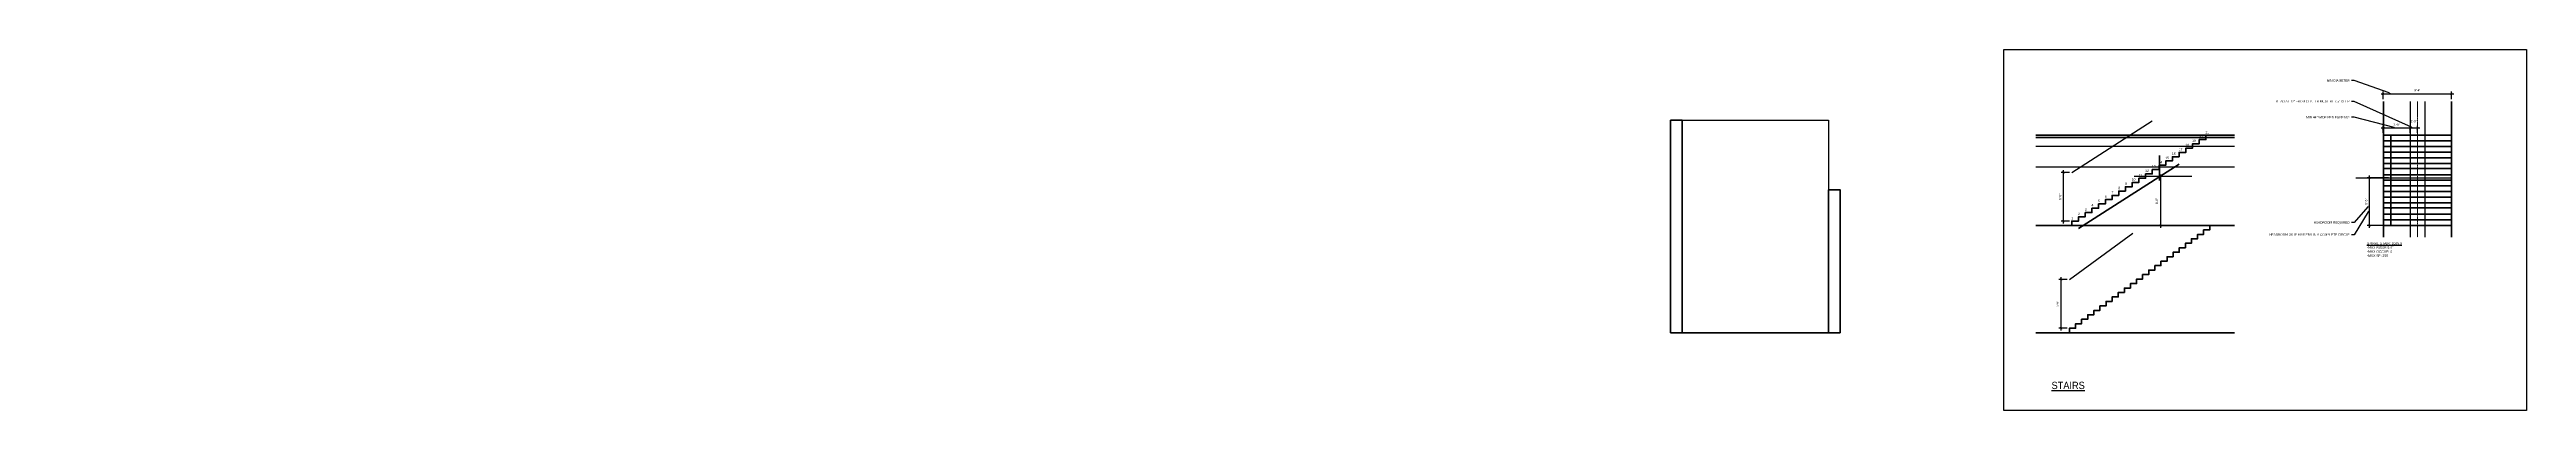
# Model space of a CAD drawing. Header units: inches. Extents: x -5536 to 8590, y -9140 to 228.
# Drawn here: x -5536 to -1475, y -4928 to -4335 of the extents above; entities that cross this region are included whole.
import ezdxf
from ezdxf import colors
from ezdxf.entities.mleader import LeaderData, LeaderLine
from ezdxf.math import Vec2, Vec3

# ---------------------------------------------------------------- set-up
doc = ezdxf.new("R2010")
doc.units = ezdxf.units.IN
doc.header["$LTSCALE"] = 0.125
doc.header["$MEASUREMENT"] = 0
doc.header["$PDMODE"] = 35
doc.header["$PDSIZE"] = -5
doc.linetypes.add('CENTER', pattern=[2, 1.25, -0.25, 0.25, -0.25])
doc.layers.get('0').update_dxf_attribs({"linetype": 'CONTINUOUS'})
doc.layers.get('Defpoints').update_dxf_attribs({"linetype": 'CONTINUOUS'})
for name, color, linetype, lineweight in [('A-ELEV-2', 5, 'CONTINUOUS', 25), ('A-ELEV-CUT', 3, 'CONTINUOUS', 50), ('A-NOTE-CL', 8, 'CENTER', 15)]:
    doc.layers.add(name, color=color, linetype=linetype, lineweight=lineweight)
doc.layers.add('A-note-dim-1_4', color=8, linetype='CONTINUOUS')
doc.styles.add('1_4SM', font='swisse.ttf', dxfattribs={"width": 0.9, "height": 4})
doc.styles.add('ANNOT-SM', font='swisse.ttf', dxfattribs={"width": 0.9, "height": 0.078125})
doc.dimstyles.new('DIM-ANNOT', dxfattribs={"dimtxt": 0.078125, "dimasz": 0.078125, "dimexe": 0.078125, "dimexo": 0.078125, "dimgap": 0.078125, "dimtad": 1, "dimzin": 11, "dimdsep": 46, "dimlunit": 4, "dimtxsty": 'ANNOT-SM', "dimblk1": 'ARCHTICK', "dimblk2": 'ARCHTICK', "dimsah": 1, "dimcen": 0, "dimdle": 0.078125, "dimclrd": 8, "dimclre": 8, "dimclrt": 8, "dimadec": 0, "dimazin": 0, "dimtfac": 4, "dimtofl": 0, "dimtmove": 2, "dimatfit": 3, "dimfxl": 1, "dimfrac": 2, "dimtzin": 0, "dimarcsym": 0})

# ---------------------------------------------------------------- blocks, each defined once
blk = doc.blocks.new('_ARCHTICK')
at = {"color": 0, "linetype": 'ByBlock', "const_width": 0.15}
blk.add_lwpolyline([(-0.5, -0.5), (0.5, 0.5)], dxfattribs=at)
blk = doc.blocks.new('*D32')
at = {"layer": 'A-ELEV-CUT', "color": 8, "lineweight": -2, "transparency": 16777216}
for p, q in [((-1700.9, -4546), (-1735.9, -4546)), ((-1732.2, -4627.8), (-1732.2, -4542.2)), ((-1700.9, -4624), (-1735.9, -4624))]:
    blk.add_line(p, q, dxfattribs=at)
at = {"layer": 'Defpoints', "color": 0, "transparency": 16777216}
for p in [(-1732.2, -4546), (-1697.1, -4546), (-1697.1, -4624)]:
    blk.add_point(p, dxfattribs=at)
at = {"layer": 'A-ELEV-CUT', "color": 8, "lineweight": -2, "transparency": 16777216, "xscale": 3.75, "yscale": 3.75, "zscale": 3.75}
for p, rotation in [((-1732.2, -4546), 90), ((-1732.2, -4624), 270)]:
    blk.add_blockref('_ARCHTICK', p, dxfattribs=dict(at, rotation=rotation))
at = {"layer": 'A-ELEV-CUT', "color": 8, "transparency": 16777216, "insert": (-1737.8, -4585), "char_height": 3.75, "attachment_point": 5, "rotation": 90, "style": 'ANNOT-SM'}
blk.add_mtext('6\'-6" ', dxfattribs=at)
blk = doc.blocks.new('*D33')
at = {"layer": 'A-ELEV-CUT', "color": 8, "lineweight": -2, "transparency": 16777216}
for p, q in [((-1649.8, -4464.4), (-1669.3, -4464.4)), ((-1665.6, -4472.2), (-1665.6, -4460.6)), ((-1653.6, -4472.2), (-1653.6, -4460.6))]:
    blk.add_line(p, q, dxfattribs=at)
at = {"layer": 'Defpoints', "color": 0, "transparency": 16777216}
for p in [(-1665.6, -4464.4), (-1665.6, -4476), (-1653.6, -4476)]:
    blk.add_point(p, dxfattribs=at)
at = {"layer": 'A-ELEV-CUT', "color": 8, "lineweight": -2, "transparency": 16777216, "xscale": 3.75, "yscale": 3.75, "zscale": 3.75, "rotation": 180}
blk.add_blockref('_ARCHTICK', (-1665.6, -4464.4), dxfattribs=at)
at = {"layer": 'A-ELEV-CUT', "color": 8, "lineweight": -2, "transparency": 16777216, "xscale": 3.75, "yscale": 3.75, "zscale": 3.75}
blk.add_blockref('_ARCHTICK', (-1653.6, -4464.4), dxfattribs=at)
at = {"layer": 'A-ELEV-CUT', "color": 8, "transparency": 16777216, "insert": (-1659.6, -4453.1), "char_height": 3.75, "attachment_point": 5, "style": 'ANNOT-SM'}
blk.add_mtext('1\'-0" ', dxfattribs=at)
blk = doc.blocks.new('*D34')
at = {"layer": 'A-ELEV-CUT', "color": 8, "lineweight": -2, "transparency": 16777216}
for p, q in [((-1661.8, -4464.4), (-1713.3, -4464.4)), ((-1709.6, -4472.2), (-1709.6, -4460.6)), ((-1665.6, -4472.2), (-1665.6, -4460.6))]:
    blk.add_line(p, q, dxfattribs=at)
at = {"layer": 'Defpoints', "color": 0, "transparency": 16777216}
for p in [(-1709.6, -4464.4), (-1709.6, -4476), (-1665.6, -4476)]:
    blk.add_point(p, dxfattribs=at)
at = {"layer": 'A-ELEV-CUT', "color": 8, "lineweight": -2, "transparency": 16777216, "xscale": 3.75, "yscale": 3.75, "zscale": 3.75, "rotation": 180}
blk.add_blockref('_ARCHTICK', (-1709.6, -4464.4), dxfattribs=at)
at = {"layer": 'A-ELEV-CUT', "color": 8, "lineweight": -2, "transparency": 16777216, "xscale": 3.75, "yscale": 3.75, "zscale": 3.75}
blk.add_blockref('_ARCHTICK', (-1665.6, -4464.4), dxfattribs=at)
at = {"layer": 'A-ELEV-CUT', "color": 8, "transparency": 16777216, "insert": (-1687.6, -4458.7), "char_height": 3.75, "attachment_point": 5, "style": 'ANNOT-SM'}
blk.add_mtext('3\'-8" ', dxfattribs=at)
blk = doc.blocks.new('*D35')
at = {"layer": 'A-ELEV-CUT', "color": 8, "lineweight": -2, "transparency": 16777216}
for p, q in [((-1713.3, -4408), (-1593.8, -4408)), ((-1709.6, -4417.1), (-1709.6, -4404.2)), ((-1597.6, -4417.1), (-1597.6, -4404.2))]:
    blk.add_line(p, q, dxfattribs=at)
at = {"layer": 'Defpoints', "color": 0, "transparency": 16777216}
for p in [(-1709.6, -4420.9), (-1597.6, -4408), (-1597.6, -4420.9)]:
    blk.add_point(p, dxfattribs=at)
at = {"layer": 'A-ELEV-CUT', "color": 8, "lineweight": -2, "transparency": 16777216, "xscale": 3.75, "yscale": 3.75, "zscale": 3.75, "rotation": 180}
blk.add_blockref('_ARCHTICK', (-1709.6, -4408), dxfattribs=at)
at = {"layer": 'A-ELEV-CUT', "color": 8, "lineweight": -2, "transparency": 16777216, "xscale": 3.75, "yscale": 3.75, "zscale": 3.75}
blk.add_blockref('_ARCHTICK', (-1597.6, -4408), dxfattribs=at)
at = {"layer": 'A-ELEV-CUT', "color": 8, "transparency": 16777216, "insert": (-1653.6, -4402.3), "char_height": 3.75, "attachment_point": 5, "style": 'ANNOT-SM'}
blk.add_mtext('9\'-4" ', dxfattribs=at)
blk = doc.blocks.new('*D36')
at = {"layer": 'A-ELEV-CUT', "color": 8, "lineweight": -2, "transparency": 16777216}
for p, q in [((-2237.8, -4796.4), (-2237.8, -4708.9)), ((-2227.9, -4712.7), (-2241.5, -4712.7)), ((-2227.9, -4792.7), (-2241.5, -4792.7))]:
    blk.add_line(p, q, dxfattribs=at)
at = {"layer": 'Defpoints', "color": 0, "transparency": 16777216}
for p in [(-2237.8, -4712.7), (-2224.2, -4712.7), (-2224.2, -4792.7)]:
    blk.add_point(p, dxfattribs=at)
at = {"layer": 'A-ELEV-CUT', "color": 8, "lineweight": -2, "transparency": 16777216, "xscale": 3.75, "yscale": 3.75, "zscale": 3.75}
for p, rotation in [((-2237.8, -4712.7), 90), ((-2237.8, -4792.7), 270)]:
    blk.add_blockref('_ARCHTICK', p, dxfattribs=dict(at, rotation=rotation))
at = {"layer": 'A-ELEV-CUT', "color": 8, "transparency": 16777216, "insert": (-2243.5, -4752.7), "char_height": 3.75, "attachment_point": 5, "rotation": 90, "style": 'ANNOT-SM'}
blk.add_mtext('6\'-8" ', dxfattribs=at)
blk = doc.blocks.new('*D37')
at = {"layer": 'A-ELEV-CUT', "color": 8, "lineweight": -2, "transparency": 16777216}
for p, q in [((-2224.1, -4537), (-2237.7, -4537)), ((-2233.9, -4620.7), (-2233.9, -4533.2)), ((-2224.1, -4617), (-2237.7, -4617))]:
    blk.add_line(p, q, dxfattribs=at)
at = {"layer": 'Defpoints', "color": 0, "transparency": 16777216}
for p in [(-2233.9, -4537), (-2220.3, -4537), (-2220.3, -4617)]:
    blk.add_point(p, dxfattribs=at)
at = {"layer": 'A-ELEV-CUT', "color": 8, "lineweight": -2, "transparency": 16777216, "xscale": 3.75, "yscale": 3.75, "zscale": 3.75}
for p, rotation in [((-2233.9, -4537), 90), ((-2233.9, -4617), 270)]:
    blk.add_blockref('_ARCHTICK', p, dxfattribs=dict(at, rotation=rotation))
at = {"layer": 'A-ELEV-CUT', "color": 8, "transparency": 16777216, "insert": (-2239.6, -4577), "char_height": 3.75, "attachment_point": 5, "rotation": 90, "style": 'ANNOT-SM'}
blk.add_mtext('6\'-8" ', dxfattribs=at)
blk = doc.blocks.new('*D38')
at = {"layer": 'A-ELEV-CUT', "color": 8, "lineweight": -2, "transparency": 16777216}
for p, q in [((-2063, -4544), (-2078.9, -4544)), ((-2075.2, -4540.2), (-2075.2, -4627.8)), ((-2063, -4624), (-2078.9, -4624))]:
    blk.add_line(p, q, dxfattribs=at)
at = {"layer": 'Defpoints', "color": 0, "transparency": 16777216}
for p in [(-2059.3, -4544), (-2075.2, -4624), (-2059.3, -4624)]:
    blk.add_point(p, dxfattribs=at)
at = {"layer": 'A-ELEV-CUT', "color": 8, "lineweight": -2, "transparency": 16777216, "xscale": 3.75, "yscale": 3.75, "zscale": 3.75}
for p, rotation in [((-2075.2, -4544), 90), ((-2075.2, -4624), 270)]:
    blk.add_blockref('_ARCHTICK', p, dxfattribs=dict(at, rotation=rotation))
at = {"layer": 'A-ELEV-CUT', "color": 8, "transparency": 16777216, "insert": (-2080.8, -4584), "char_height": 3.75, "attachment_point": 5, "rotation": 90, "style": 'ANNOT-SM'}
blk.add_mtext('6\'-8" ', dxfattribs=at)

msp = doc.modelspace()

# ---------------------------------------------------------------- linework, layer by layer
for p, q in [((-1665.56019, -4420.85), (-1665.56019, -4643.475)), ((-1641.56019, -4420.85), (-1641.56019, -4643.475)), ((-2220.33519, -4536.95238), (-2088.33519, -4452.38095)), ((-2023.28519, -4544), (-2117.93519, -4544)), ((-1754.56019, -4546), (-1597.56019, -4546)), ((-2224.18519, -4712.66667), (-2120.32155, -4636.5))]:
    msp.add_line(p, q)
at = {"layer": 'A-ELEV-2'}
for p, q in [((-2878.16117, -4451.5), (-2878.16117, -4800)), ((-2859.16117, -4800), (-2859.16117, -4451.5)), ((-2859.16117, -4451.5), (-2619.16117, -4451.5)), ((-2619.16117, -4451.5), (-2619.16117, -4800)), ((-2859.16117, -4800), (-2859.16117, -4482)), ((-2279.38519, -4494), (-1953.86019, -4494)), ((-2279.38519, -4528), (-1953.86019, -4528)), ((-2600.16117, -4565.46226), (-2619.16117, -4565.46226)), ((-2600.16117, -4565.46226), (-2600.16117, -4800)), ((-2878.16117, -4800), (-2600.16117, -4800))]:
    msp.add_line(p, q, dxfattribs=at)
msp.add_lwpolyline([(-1474.91019, -4927.625), (-2331.81019, -4927.625), (-2331.81019, -4335.4), (-1474.91019, -4335.4)], close=True, dxfattribs=at)
at = {"layer": 'A-ELEV-CUT'}
for p, q in [((-1709.56019, -4420.85), (-1709.56019, -4643.475)), ((-1597.56019, -4420.85), (-1597.56019, -4643.475)), ((-2279.38519, -4476), (-1953.86019, -4476)), ((-2279.38519, -4480), (-1953.86019, -4480)), ((-1709.56019, -4476), (-1597.56019, -4476)), ((-1709.56019, -4485.25), (-1597.56019, -4485.25)), ((-1709.56019, -4494.5), (-1597.56019, -4494.5)), ((-1709.56019, -4503.75), (-1597.56019, -4503.75)), ((-1697.11019, -4476), (-1697.11019, -4624)), ((-2209.33519, -4628.95238), (-2044.33519, -4523.2381)), ((-2076.74059, -4550.45), (-2076.74059, -4509.075)), ((-1709.56019, -4513), (-1597.56019, -4513)), ((-1709.56019, -4522.25), (-1597.56019, -4522.25)), ((-1709.56019, -4530.475), (-1597.56019, -4530.475)), ((-1709.56019, -4540.75), (-1597.56019, -4540.75)), ((-1709.56019, -4550), (-1597.56019, -4550)), ((-1709.56019, -4559.25), (-1597.56019, -4559.25)), ((-1709.56019, -4568.5), (-1597.56019, -4568.5)), ((-1709.56019, -4577.75), (-1597.56019, -4577.75)), ((-1709.56019, -4587), (-1597.56019, -4587)), ((-2279.38519, -4624), (-1953.86019, -4624)), ((-1709.56019, -4595.225), (-1597.56019, -4595.225)), ((-1709.56019, -4605.5), (-1597.56019, -4605.5)), ((-1709.56019, -4614.75), (-1597.56019, -4614.75)), ((-1709.56019, -4624), (-1597.56019, -4624)), ((-2859.16117, -4800), (-2619.16117, -4800)), ((-2279.38519, -4800), (-1953.86019, -4800))]:
    msp.add_line(p, q, dxfattribs=at)
for points in [[(-2878.16117, -4451.5), (-2859.16117, -4451.5), (-2859.16117, -4800), (-2878.16117, -4800)], [(-2619.16117, -4565.46226), (-2600.16117, -4565.46226), (-2600.16117, -4800), (-2619.16117, -4800)]]:
    msp.add_lwpolyline(points, close=True, dxfattribs=at)
for points in [[(-2220.33519, -4624), (-2220.33519, -4616.95238), (-2209.33519, -4616.95238), (-2209.33519, -4609.90476), (-2198.33519, -4609.90476), (-2198.33519, -4602.85714), (-2187.33519, -4602.85714), (-2187.33519, -4595.80952), (-2176.33519, -4595.80952), (-2176.33519, -4588.7619), (-2165.33519, -4588.7619), (-2165.33519, -4581.71429), (-2154.33519, -4581.71429), (-2154.33519, -4574.66667), (-2143.33519, -4574.66667), (-2143.33519, -4567.61905), (-2132.33519, -4567.61905), (-2132.33519, -4560.57143), (-2121.33519, -4560.57143), (-2121.33519, -4553.52381), (-2110.33519, -4553.52381), (-2110.33519, -4546.47619), (-2099.33519, -4546.47619), (-2099.33519, -4539.42857), (-2088.33519, -4539.42857), (-2088.33519, -4532.38095), (-2077.33519, -4532.38095), (-2077.33519, -4525.33333), (-2066.33519, -4525.33333), (-2066.33519, -4518.28571), (-2055.33519, -4518.28571), (-2055.33519, -4511.2381), (-2044.33519, -4511.2381), (-2044.33519, -4504.19048), (-2033.33519, -4504.19048), (-2033.33519, -4497.14286), (-2022.33519, -4497.14286), (-2022.33519, -4490.09524), (-2011.33519, -4490.09524), (-2011.33519, -4483.04762), (-2000.33519, -4483.04762), (-2000.33519, -4476)], [(-2224.18519, -4800), (-2224.18519, -4792.66667), (-2214.18519, -4792.66667), (-2214.18519, -4785.33333), (-2204.18519, -4785.33333), (-2204.18519, -4778), (-2194.18519, -4778), (-2194.18519, -4770.66667), (-2184.18519, -4770.66667), (-2184.18519, -4763.33333), (-2174.18519, -4763.33333), (-2174.18519, -4756), (-2164.18519, -4756), (-2164.18519, -4748.66667), (-2154.18519, -4748.66667), (-2154.18519, -4741.33333), (-2144.18519, -4741.33333), (-2144.18519, -4734), (-2134.18519, -4734), (-2134.18519, -4726.66667), (-2124.18519, -4726.66667), (-2124.18519, -4719.33333), (-2114.18519, -4719.33333), (-2114.18519, -4712), (-2104.18519, -4712), (-2104.18519, -4704.66667), (-2094.18519, -4704.66667), (-2094.18519, -4697.33333), (-2084.18519, -4697.33333), (-2084.18519, -4690), (-2074.18519, -4690), (-2074.18519, -4682.66667), (-2064.18519, -4682.66667), (-2064.18519, -4675.33333), (-2054.18519, -4675.33333), (-2054.18519, -4668), (-2044.18519, -4668), (-2044.18519, -4660.66667), (-2034.18519, -4660.66667), (-2034.18519, -4653.33333), (-2024.18519, -4653.33333), (-2024.18519, -4646), (-2014.18519, -4646), (-2014.18519, -4638.66667), (-2004.18519, -4638.66667), (-2004.18519, -4631.33333), (-1994.18519, -4631.33333), (-1994.18519, -4624)]]:
    msp.add_lwpolyline(points, dxfattribs=at)
for p in [(-1697.11019, -4485.25), (-1697.11019, -4494.5), (-1697.11019, -4503.75), (-1697.11019, -4513), (-1697.11019, -4522.25), (-1697.11019, -4531.5), (-1697.11019, -4540.75), (-1697.11019, -4550), (-1697.11019, -4559.25), (-1697.11019, -4568.5), (-1697.11019, -4577.75), (-1697.11019, -4587), (-1697.11019, -4596.25), (-1697.11019, -4605.5), (-1697.11019, -4614.75)]:
    msp.add_point(p, dxfattribs=at)
at = {"layer": 'A-NOTE-CL'}
msp.add_line((-1653.56019, -4420.85), (-1653.56019, -4643.475), dxfattribs=at)

# ---------------------------------------------------------------- texts
at = {"layer": 'A-note-dim-1_4', "color": 8, "attachment_point": 1, "style": '1_4SM'}
for s, width, insert, char_height in [('16', 17.125, (-2056.16019, -4504.21071), 4), ('17', 17.125, (-2045.16019, -4497.1631), 4), ('18', 17.125, (-2034.16019, -4490.11548), 4), ('19', 17.125, (-2023.16019, -4483.06786), 4), ('20', 17.125, (-2012.16019, -4476.02024), 4), ('21', 17.125, (-2001.16019, -4469.89524), 4), ('10', 17.125, (-2122.16019, -4546.49643), 4), ('11', 17.125, (-2111.16019, -4539.44881), 4), ('12', 17.125, (-2100.16019, -4532.40119), 4), ('13', 17.125, (-2089.16019, -4525.35357), 4), ('14', 17.125, (-2078.16019, -4518.30595), 4), ('15', 17.125, (-2067.16019, -4511.25833), 4), ('4', 17.125, (-2188.16019, -4588.78214), 4), ('5', 17.125, (-2177.16019, -4581.73452), 4), ('6', 17.125, (-2166.16019, -4574.6869), 4), ('7', 17.125, (-2155.16019, -4567.63929), 4), ('8', 17.125, (-2144.16019, -4560.59167), 4), ('9', 17.125, (-2133.16019, -4553.54405), 4), ('1', 17.125, (-2221.16019, -4609.925), 4), ('2', 17.125, (-2210.16019, -4602.87738), 4), ('3', 17.125, (-2199.16019, -4595.82976), 4), ('{\\LSPIRAL STAIR: 1009.9\\P}-MAX RISER 9.5"\\P-MAX OCCUP: 5\\P-MAX SF: 250', 154.275, (-1736.36019, -4651.575), 4), ('{\\LSTAIRS}', 154.275, (-2253.58519, -4880.5), 12)]:
    msp.add_mtext_dynamic_manual_height_columns(s, width=width, gutter_width=18.75, heights=[0], dxfattribs=dict(at, insert=insert, char_height=char_height))

# ---------------------------------------------------------------- dimensions: what is measured, and where the dimension line sits
at = {"layer": 'A-ELEV-CUT'}
for base, p1, p2, picture, middle in [((-1597.56019, -4407.975), (-1709.56019, -4420.85), (-1597.56019, -4420.85), '*D35', (-1653.56019, -4402.29802)), ((-1709.56019, -4464.4), (-1665.56019, -4476), (-1709.56019, -4476), '*D34', (-1687.56019, -4458.72556)), ((-1665.56019, -4464.4), (-1653.56019, -4476), (-1665.56019, -4476), '*D33', (-1659.56019, -4453.10056))]:
    dim = msp.add_linear_dim(base=base, p1=p1, p2=p2, dimstyle='DIM-ANNOT', override={"dimpost": ' '}, dxfattribs=at)
    dim.commit()
    dim.dimension.update_dxf_attribs({"geometry": picture, "text_midpoint": middle})
for base, p1, p2, picture, middle in [((-2233.93519, -4536.95238), (-2220.33519, -4616.95238), (-2220.33519, -4536.95238), '*D37', (-2239.61216, -4576.95238)), ((-2075.16019, -4624), (-2059.28519, -4544), (-2059.28519, -4624), '*D38', (-2080.83716, -4584)), ((-1732.16019, -4546), (-1697.11019, -4624), (-1697.11019, -4546), '*D32', (-1737.83716, -4585)), ((-2237.78519, -4712.66667), (-2224.18519, -4792.66667), (-2224.18519, -4712.66667), '*D36', (-2243.46216, -4752.66667))]:
    dim = msp.add_linear_dim(base=base, p1=p1, p2=p2, angle=90, dimstyle='DIM-ANNOT', override={"dimpost": ' '}, dxfattribs=at)
    dim.commit()
    dim.dimension.update_dxf_attribs({"geometry": picture, "text_midpoint": middle})

# ---------------------------------------------------------------- leaders
at = {"layer": 'A-note-dim-1_4', "color": 8}
ml = msp.add_multileader_mtext('Standard', dxfattribs=at)
ml.set_content('MIN DIAMETER', color=8, style='ANNOT-SM')
ml.set_leader_properties()
ml.build(insert=Vec2(0, 0))
ml.multileader.update_dxf_attribs({"dogleg_length": 0.09375, "arrow_head_size": 4.5, "scale": 48})
ctx = ml.context
ctx.base_point, ctx.scale, ctx.char_height, ctx.arrow_head_size, ctx.landing_gap_size, ctx.plane_origin = Vec3(-1806.08498, -4386.325), 48, 3.75, 4.5, 3, Vec3(-1732.16019, -4345.025)
ctx.text_align_type = 2
notes = []
notes.append((ctx, [(0, (1, 1, 0), (-1757.38519, -4386.325), (-1, 0), 4.5, [(0, [(-1695.66019, -4407.975)], 0, [])])]))
ctx.mtext.insert, ctx.mtext.width, ctx.mtext.alignment, ctx.mtext.flow_direction = Vec3(-1764.88519, -4384.44873), 78.5651412, 3, 5
ml = msp.add_multileader_mtext('Standard', dxfattribs=at)
ml.set_content('TREAD AT 12" FROM CENTER MUST BE 7.5" DEEP', color=8, style='ANNOT-SM')
ml.set_leader_properties()
ml.build(insert=Vec2(0, 0))
ml.multileader.update_dxf_attribs({"dogleg_length": 0.09375, "arrow_head_size": 4.5, "scale": 48})
ctx = ml.context
ctx.base_point, ctx.scale, ctx.char_height, ctx.arrow_head_size, ctx.landing_gap_size, ctx.plane_origin = Vec3(-1819.61693, -4420.475), 48, 3.75, 4.5, 3, Vec3(-1732.16019, -4379.175)
ctx.text_align_type = 2
notes.append((ctx, [(0, (1, 1, 0), (-1757.38519, -4420.475), (-1, 0), 4.5, [(0, [(-1659.56019, -4464.4)], 0, [])])]))
ctx.mtext.insert, ctx.mtext.width, ctx.mtext.alignment, ctx.mtext.flow_direction = Vec3(-1764.88519, -4418.55056), 52.7162794, 3, 5
ml = msp.add_multileader_mtext('Standard', dxfattribs=at)
ml.set_content('MIN 44" WIDE PER EGRESS?', color=8, style='ANNOT-SM')
ml.set_leader_properties()
ml.build(insert=Vec2(0, 0))
ml.multileader.update_dxf_attribs({"dogleg_length": 0.09375, "arrow_head_size": 4.5, "scale": 48})
ctx = ml.context
ctx.base_point, ctx.scale, ctx.char_height, ctx.arrow_head_size, ctx.landing_gap_size, ctx.plane_origin = Vec3(-1803.2645, -4446.65), 48, 3.75, 4.5, 3, Vec3(-1732.16019, -4393.925)
ctx.text_align_type = 2
notes.append((ctx, [(0, (1, 1, 0), (-1757.38519, -4446.65), (-1, 0), 4.5, [(0, [(-1687.56019, -4464.4)], 0, [])])]))
ctx.mtext.insert, ctx.mtext.width, ctx.mtext.alignment, ctx.mtext.flow_direction = Vec3(-1764.88519, -4444.72556), 42.6861936, 3, 5
ml = msp.add_multileader_mtext('Standard', dxfattribs=at)
ml.set_content('HEADROOM OK IF 9 RISERS IN A COMPLETE CIRCLE', color=8, style='ANNOT-SM')
ml.set_leader_properties()
ml.build(insert=Vec2(0, 0))
ml.multileader.update_dxf_attribs({"dogleg_length": 0.09375, "arrow_head_size": 4.5, "scale": 48})
ctx = ml.context
ctx.base_point, ctx.scale, ctx.char_height, ctx.arrow_head_size, ctx.landing_gap_size, ctx.plane_origin = Vec3(-1817.03605, -4639.175), 48, 3.75, 4.5, 3, Vec3(-1732.16019, -4597.875)
ctx.text_align_type = 2
notes.append((ctx, [(0, (1, 1, 0), (-1757.38519, -4639.175), (-1, 0), 4.5, [(0, [(-1732.16019, -4597.875)], 0, [])])]))
ctx.mtext.insert, ctx.mtext.width, ctx.mtext.alignment, ctx.mtext.flow_direction = Vec3(-1764.88519, -4637.25056), 50.6847165, 3, 5
ml = msp.add_multileader_mtext('Standard', dxfattribs=at)
ml.set_content('HEADROOM REQUIRED', color=8, style='ANNOT-SM')
ml.set_leader_properties()
ml.build(insert=Vec2(0, 0))
ml.multileader.update_dxf_attribs({"dogleg_length": 0.09375, "arrow_head_size": 4.5, "scale": 48})
ctx = ml.context
ctx.base_point, ctx.scale, ctx.char_height, ctx.arrow_head_size, ctx.landing_gap_size, ctx.plane_origin = Vec3(-1798.52946, -4619.375), 48, 3.75, 4.5, 3, Vec3(-1732.16019, -4589.95)
ctx.text_align_type = 2
notes.append((ctx, [(0, (1, 1, 0), (-1757.38519, -4619.375), (-1, 0), 4.5, [(0, [(-1732.16019, -4589.95)], 0, [])])]))
ctx.mtext.insert, ctx.mtext.width, ctx.mtext.alignment, ctx.mtext.flow_direction = Vec3(-1764.88519, -4617.2997), 38.6311007, 3, 5
for ctx, leaders in notes:
    for number, flags, end, landing, length, lines in leaders:
        leader = LeaderData()
        leader.index, (leader.has_last_leader_line, leader.has_dogleg_vector, leader.attachment_direction) = number, flags
        leader.last_leader_point, leader.dogleg_vector, leader.dogleg_length = Vec3(end), Vec3(landing), length
        for number, points, colour, breaks in lines:
            line = LeaderLine()
            line.index, line.vertices, line.color, line.breaks = number, Vec3.list(points), colors.encode_raw_color(colour), breaks
            leader.lines.append(line)
        ctx.leaders.append(leader)

doc.saveas('drawing.dxf')
